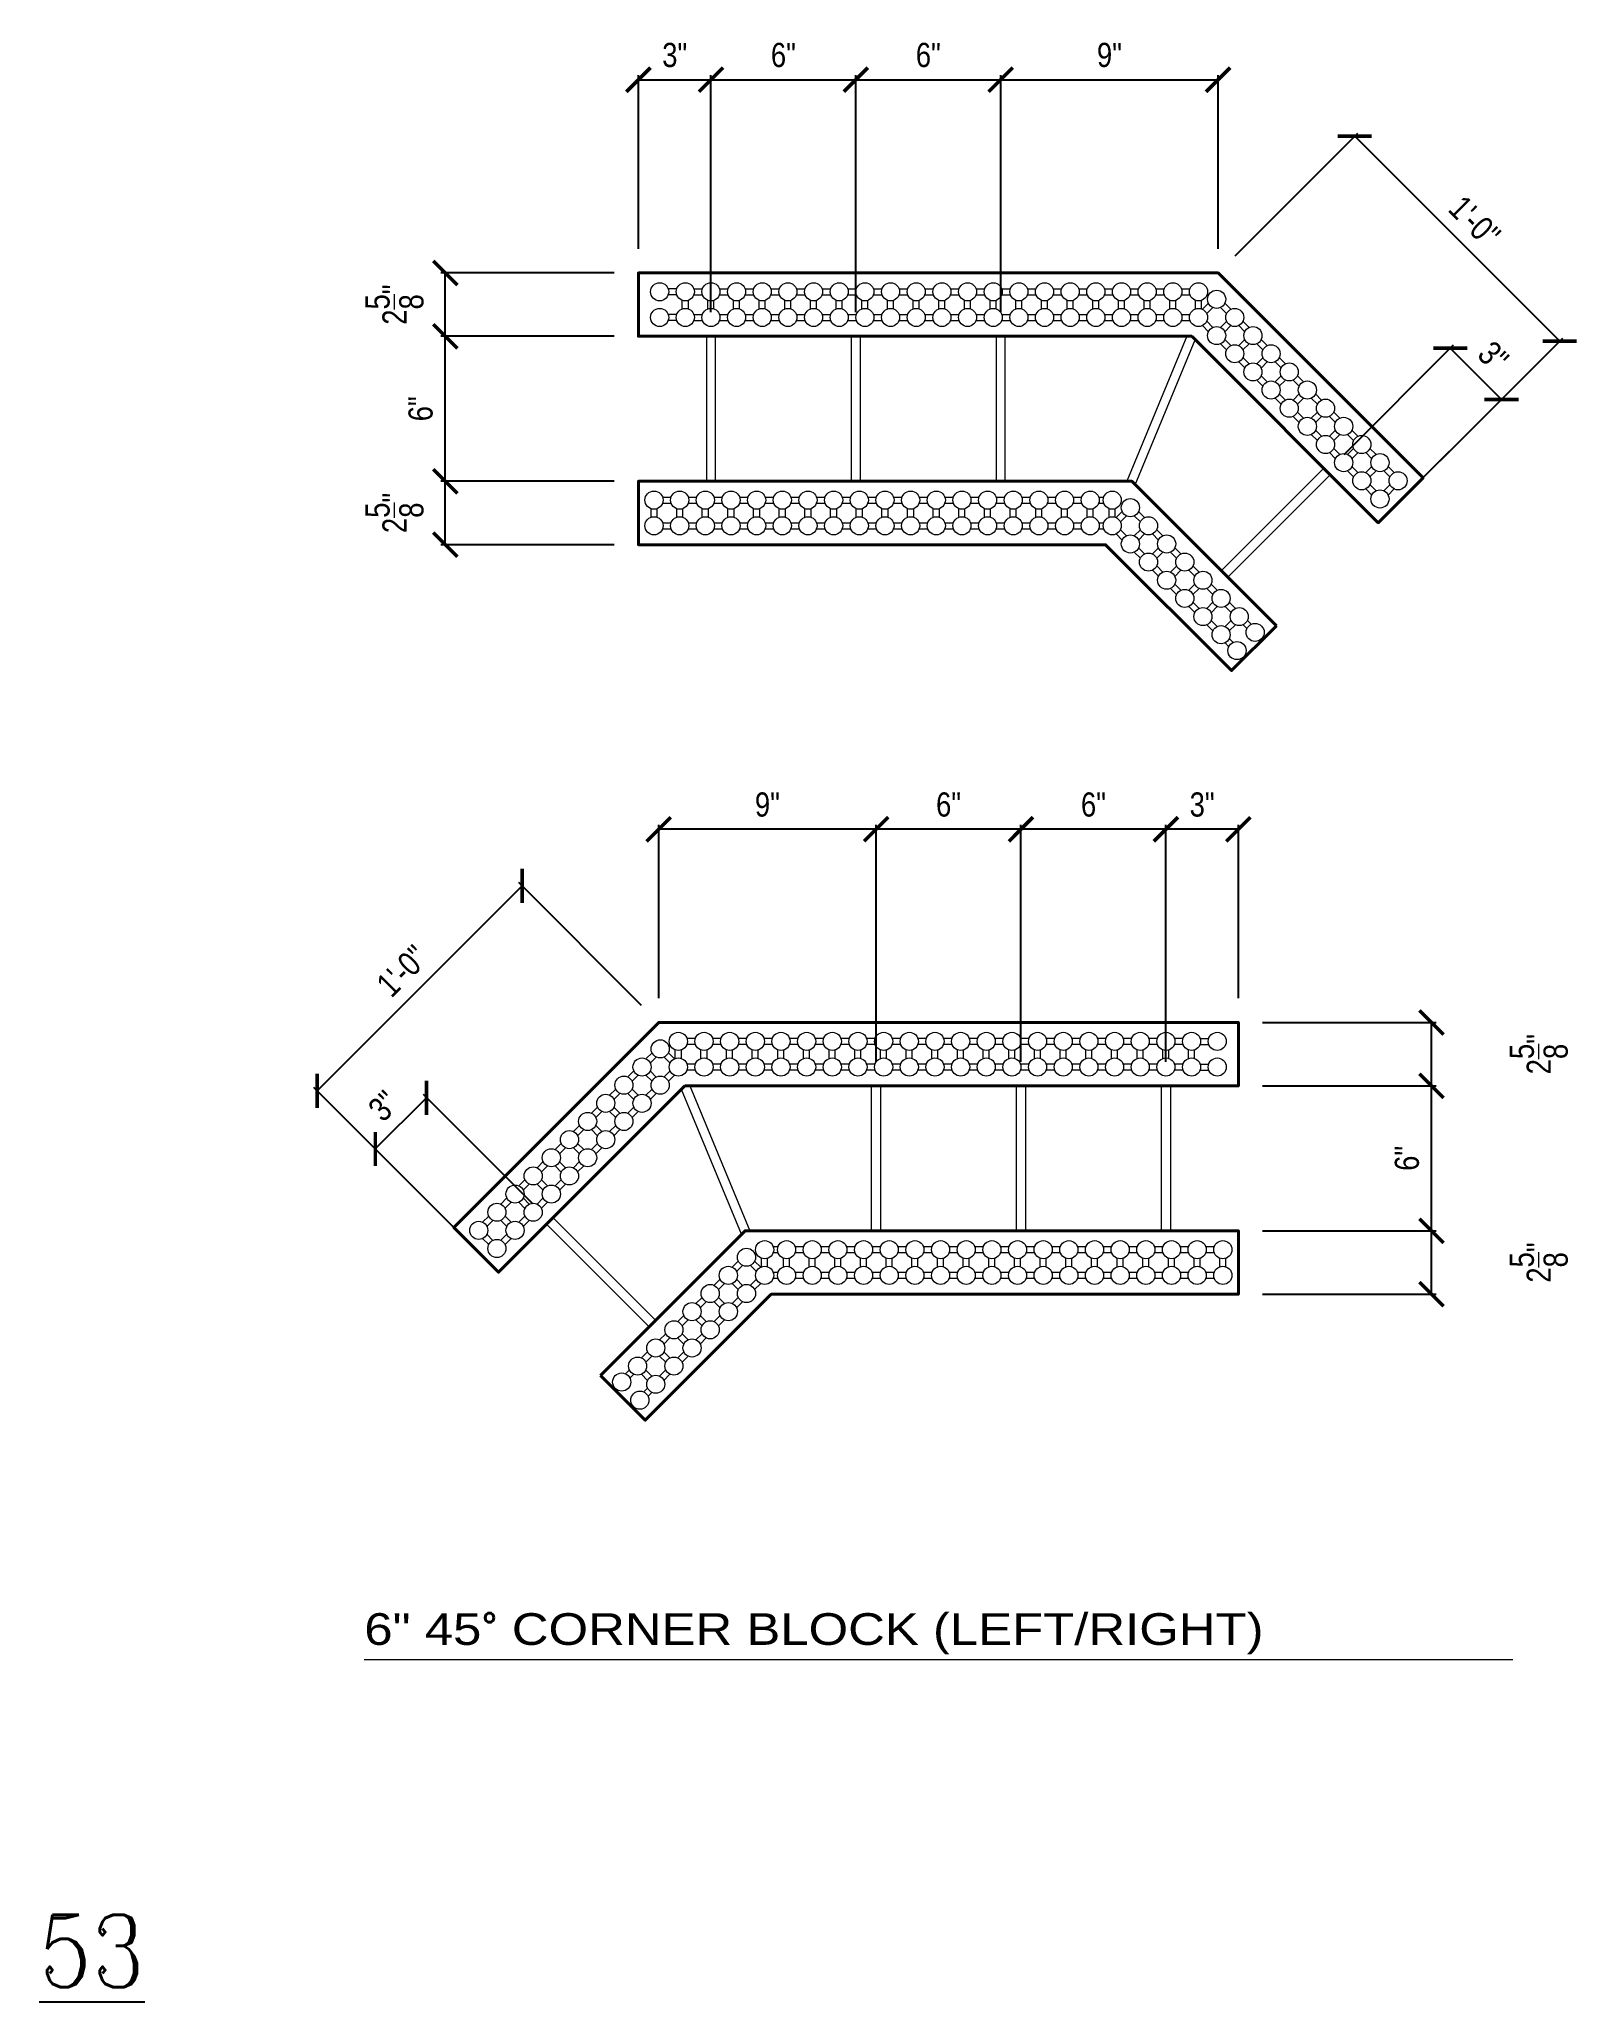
# Model space of a CAD drawing. Header units: inches. Extents: x -42.9 to 20.7, y -14 to 67.3.
import ezdxf

# ---------------------------------------------------------------- set-up
doc = ezdxf.new("R2010")
doc.units = ezdxf.units.IN
doc.header["$MEASUREMENT"] = 0
doc.layers.get('Defpoints').update_dxf_attribs({"color": 252})
for name, color, linetype, lineweight in [('1GB fine', 251, 'Continuous', 9), ('2GB med', 7, 'Continuous', 20), ('3GB heavy', 1, 'Continuous', 40), ('DIM', 3, 'Continuous', 13), ('GB Dim', 3, 'Continuous', 13)]:
    doc.layers.add(name, color=color, linetype=linetype, lineweight=lineweight)
doc.styles.add('ARCHTITLE', font='archtitl.shx', dxfattribs={"width": 1.2})
doc.styles.add('ARCTEXT', font='arctext.shx', dxfattribs={"width": 0.85})
doc.styles.add('RomanC', font='romanc.shx', dxfattribs={"width": 0.85, "height": 5})
doc.dimstyles.new('ARCTEXT 1-1', dxfattribs={"dimscale": 0, "dimtxt": 1, "dimasz": 1, "dimexe": 0.1875, "dimexo": 1, "dimgap": 0.5, "dimtad": 1, "dimdec": 4, "dimzin": 3, "dimdsep": 46, "dimlunit": 4, "dimtxsty": 'ARCTEXT', "dimblk": 'ARCHTICK', "dimcen": 1, "dimclrd": 256, "dimclre": 256, "dimclrt": 256, "dimadec": 0, "dimazin": 0, "dimtfac": 1, "dimtdec": 4, "dimtofl": 0, "dimtmove": 2, "dimatfit": 3, "dimldrblk": 'arrow', "dimfxl": 1, "dimtolj": 1, "dimtzin": 0, "dimarcsym": 0})

msp = doc.modelspace()

# ---------------------------------------------------------------- texts
at = {"layer": 'Defpoints', "insert": (-40.75675, -10.3763), "char_height": 3, "width": 90.08, "attachment_point": 2, "style": 'RomanC'}
msp.add_mtext('{\\L53\\P}\\P            ', dxfattribs=at)
at = {"layer": 'GB Dim', "color": 3, "insert": (-29.48334, 2.10872), "char_height": 1.3125, "width": 85.6421366, "attachment_point": 1, "style": 'ARCHTITLE'}
msp.add_mtext('6" 45{\\Fromanc.shx|c0;°} CORNER BLOCK (LEFT/RIGHT)', dxfattribs=at)

# ---------------------------------------------------------------- blocks, each defined once
blk = doc.blocks.new('_ArchTick')
at = {"color": 0, "linetype": 'ByBlock', "const_width": 0.15}
blk.add_lwpolyline([(-0.5, -0.5), (0.5, 0.5)], dxfattribs=at)
blk = doc.blocks.new('*D79')
at = {"layer": 'Defpoints', "color": 0}
for p in [(3.707, 34.563), (6.707, 26.563), (3.707, 23.938)]:
    blk.add_point(p, dxfattribs=at)
at = {"layer": 'GB Dim', "lineweight": -2}
for p, q in [((3.707, 24.938), (3.707, 34.75)), ((6.707, 34.563), (3.707, 34.563)), ((6.707, 27.563), (6.707, 34.75))]:
    blk.add_line(p, q, dxfattribs=at)
at = {"layer": 'GB Dim', "lineweight": -2, "rotation": 180}
blk.add_blockref('_ArchTick', (3.707, 34.563), dxfattribs=at)
at = {"layer": 'GB Dim', "lineweight": -2}
blk.add_blockref('_ArchTick', (6.707, 34.563), dxfattribs=at)
at = {"layer": 'GB Dim', "insert": (5.207, 35.58), "char_height": 1, "attachment_point": 5, "style": 'ARCTEXT'}
blk.add_mtext('\\A1;3"', dxfattribs=at)
blk = doc.blocks.new('arrow')
at = {"layer": 'DIM'}
blk.add_hatch(color=253, dxfattribs=at).paths.add_polyline_path([(-2, 0.5), (-2, -0.5), (0, 0)])
at = {"layer": 'DIM', "lineweight": 9}
for points in [[(-2, 0.983), (-2, 0.5), (-2.469, 0.617)], [(0.374, 0.094), (0, 0)], [(0.374, -0.094), (0, 0)], [(-2, -0.983), (-2, -0.5), (-2.469, -0.617)]]:
    blk.add_lwpolyline(points, dxfattribs=at)
at = {"layer": 'DIM', "lineweight": 15}
blk.add_lwpolyline([(0, 0), (-2, -0.5), (-2, 0.5), (0, 0)], dxfattribs=at)
blk = doc.blocks.new('*D80')
at = {"layer": 'Defpoints', "color": 0}
for p in [(-2.293, 34.563), (-2.293, 23.938), (3.707, 23.938)]:
    blk.add_point(p, dxfattribs=at)
at = {"layer": 'GB Dim', "lineweight": -2}
for p, q in [((-2.293, 24.938), (-2.293, 34.75)), ((3.707, 34.563), (-2.293, 34.563)), ((3.707, 24.938), (3.707, 34.75))]:
    blk.add_line(p, q, dxfattribs=at)
at = {"layer": 'GB Dim', "lineweight": -2, "rotation": 180}
blk.add_blockref('_ArchTick', (-2.293, 34.563), dxfattribs=at)
at = {"layer": 'GB Dim', "lineweight": -2}
blk.add_blockref('_ArchTick', (3.707, 34.563), dxfattribs=at)
at = {"layer": 'GB Dim', "insert": (0.707, 35.58), "char_height": 1, "attachment_point": 5, "style": 'ARCTEXT'}
blk.add_mtext('\\A1;6"', dxfattribs=at)
blk = doc.blocks.new('*D81')
at = {"layer": 'Defpoints', "color": 0}
for p in [(-8.293, 34.563), (-8.293, 23.938), (-2.293, 23.938)]:
    blk.add_point(p, dxfattribs=at)
at = {"layer": 'GB Dim', "lineweight": -2}
for p, q in [((-8.293, 24.938), (-8.293, 34.75)), ((-2.293, 34.563), (-8.293, 34.563)), ((-2.293, 24.938), (-2.293, 34.75))]:
    blk.add_line(p, q, dxfattribs=at)
at = {"layer": 'GB Dim', "lineweight": -2, "rotation": 180}
blk.add_blockref('_ArchTick', (-8.293, 34.563), dxfattribs=at)
at = {"layer": 'GB Dim', "lineweight": -2}
blk.add_blockref('_ArchTick', (-2.293, 34.563), dxfattribs=at)
at = {"layer": 'GB Dim', "insert": (-5.293, 35.58), "char_height": 1, "attachment_point": 5, "style": 'ARCTEXT'}
blk.add_mtext('\\A1;6"', dxfattribs=at)
blk = doc.blocks.new('*D82')
at = {"layer": 'Defpoints', "color": 0}
for p in [(-22.95, 32.22), (-17.293, 26.563), (-25.778, 18.078)]:
    blk.add_point(p, dxfattribs=at)
at = {"layer": 'GB Dim', "lineweight": -2}
for p, q in [((-31.435, 23.734), (-22.95, 32.22)), ((-18, 27.27), (-23.082, 32.352)), ((-26.485, 18.785), (-31.568, 23.867))]:
    blk.add_line(p, q, dxfattribs=at)
for p, rotation in [((-22.95, 32.22), 45.00000000000152), ((-31.435, 23.734), 225.0000000000015)]:
    blk.add_blockref('_ArchTick', p, dxfattribs=dict(at, rotation=rotation))
at = {"layer": 'GB Dim', "insert": (-27.912, 28.696), "char_height": 1, "attachment_point": 5, "rotation": 45, "style": 'ARCTEXT'}
blk.add_mtext('\\A1;1\'-0"', dxfattribs=at)
blk = doc.blocks.new('*D88')
at = {"layer": 'Defpoints', "color": 0}
for p in [(-17.293, 34.563), (-17.293, 26.563), (-8.293, 23.938)]:
    blk.add_point(p, dxfattribs=at)
at = {"layer": 'GB Dim', "lineweight": -2}
for p, q in [((-17.293, 27.563), (-17.293, 34.75)), ((-8.293, 34.563), (-17.293, 34.563)), ((-8.293, 24.938), (-8.293, 34.75))]:
    blk.add_line(p, q, dxfattribs=at)
at = {"layer": 'GB Dim', "lineweight": -2, "rotation": 180}
blk.add_blockref('_ArchTick', (-17.293, 34.563), dxfattribs=at)
at = {"layer": 'GB Dim', "lineweight": -2}
blk.add_blockref('_ArchTick', (-8.293, 34.563), dxfattribs=at)
at = {"layer": 'GB Dim', "insert": (-12.793, 35.58), "char_height": 1, "attachment_point": 5, "style": 'ARCTEXT'}
blk.add_mtext('\\A1;9"', dxfattribs=at)
blk = doc.blocks.new('*D89')
at = {"layer": 'Defpoints', "color": 0}
for p in [(6.707, 17.938), (14.707, 17.938), (6.707, 15.313)]:
    blk.add_point(p, dxfattribs=at)
at = {"layer": 'GB Dim', "lineweight": -2}
for p, q in [((7.707, 17.938), (14.894, 17.938)), ((14.707, 15.313), (14.707, 17.938)), ((7.707, 15.313), (14.894, 15.313))]:
    blk.add_line(p, q, dxfattribs=at)
for p, rotation in [((14.707, 17.938), 90), ((14.707, 15.313), 270)]:
    blk.add_blockref('_ArchTick', p, dxfattribs=dict(at, rotation=rotation))
at = {"layer": 'GB Dim', "insert": (19.144, 16.625), "char_height": 1, "attachment_point": 5, "rotation": 90, "style": 'ARCTEXT'}
blk.add_mtext('\\A1;2{\\H1.000000x;\\S5/8;}"', dxfattribs=at)
blk = doc.blocks.new('*D90')
at = {"layer": 'Defpoints', "color": 0}
for p in [(6.707, 23.938), (14.707, 23.938), (6.707, 17.938)]:
    blk.add_point(p, dxfattribs=at)
at = {"layer": 'GB Dim', "lineweight": -2}
for p, q in [((7.707, 23.938), (14.894, 23.938)), ((14.707, 17.938), (14.707, 23.938)), ((7.707, 17.938), (14.894, 17.938))]:
    blk.add_line(p, q, dxfattribs=at)
for p, rotation in [((14.707, 23.938), 90), ((14.707, 17.938), 270)]:
    blk.add_blockref('_ArchTick', p, dxfattribs=dict(at, rotation=rotation))
at = {"layer": 'GB Dim', "insert": (13.69, 20.938), "char_height": 1, "attachment_point": 5, "rotation": 90, "style": 'ARCTEXT'}
blk.add_mtext('\\A1;6"', dxfattribs=at)
blk = doc.blocks.new('*D91')
at = {"layer": 'Defpoints', "color": 0}
for p in [(6.707, 26.563), (14.707, 26.563), (6.707, 23.938)]:
    blk.add_point(p, dxfattribs=at)
at = {"layer": 'GB Dim', "lineweight": -2}
for p, q in [((7.707, 26.563), (14.894, 26.563)), ((14.707, 23.938), (14.707, 26.563)), ((7.707, 23.938), (14.894, 23.938))]:
    blk.add_line(p, q, dxfattribs=at)
for p, rotation in [((14.707, 26.563), 90), ((14.707, 23.938), 270)]:
    blk.add_blockref('_ArchTick', p, dxfattribs=dict(at, rotation=rotation))
at = {"layer": 'GB Dim', "insert": (19.144, 25.25), "char_height": 1, "attachment_point": 5, "rotation": 90, "style": 'ARCTEXT'}
blk.add_mtext('\\A1;2{\\H1.000000x;\\S5/8;}"', dxfattribs=at)
blk = doc.blocks.new('*D92')
at = {"layer": 'Defpoints', "color": 0}
for p in [(-26.905, 23.447), (-21.801, 18.343), (-23.922, 16.221)]:
    blk.add_point(p, dxfattribs=at)
at = {"layer": 'GB Dim', "lineweight": -2}
for p, q in [((-22.508, 19.05), (-27.038, 23.58)), ((-29.027, 21.326), (-26.905, 23.447)), ((-24.629, 16.929), (-29.159, 21.458))]:
    blk.add_line(p, q, dxfattribs=at)
for p, rotation in [((-26.905, 23.447), 44.99999999998771), ((-29.027, 21.326), 224.9999999999877)]:
    blk.add_blockref('_ArchTick', p, dxfattribs=dict(at, rotation=rotation))
at = {"layer": 'GB Dim', "insert": (-28.685, 23.106), "char_height": 1, "attachment_point": 5, "rotation": 45, "style": 'ARCTEXT'}
blk.add_mtext('\\A1;3"', dxfattribs=at)
blk = doc.blocks.new('*D93')
at = {"layer": 'Defpoints', "color": 0}
for p in [(-15.131, 65.593), (-18.131, 57.593), (-15.131, 54.968)]:
    blk.add_point(p, dxfattribs=at)
at = {"layer": 'GB Dim', "lineweight": -2}
for p, q in [((-18.131, 58.593), (-18.131, 65.781)), ((-18.131, 65.593), (-15.131, 65.593)), ((-15.131, 55.968), (-15.131, 65.781))]:
    blk.add_line(p, q, dxfattribs=at)
at = {"layer": 'GB Dim', "lineweight": -2, "rotation": 180}
blk.add_blockref('_ArchTick', (-18.131, 65.593), dxfattribs=at)
at = {"layer": 'GB Dim', "lineweight": -2}
blk.add_blockref('_ArchTick', (-15.131, 65.593), dxfattribs=at)
at = {"layer": 'GB Dim', "insert": (-16.631, 66.61), "char_height": 1, "attachment_point": 5, "style": 'ARCTEXT'}
blk.add_mtext('\\A1;3"', dxfattribs=at)
blk = doc.blocks.new('*D94')
at = {"layer": 'Defpoints', "color": 0}
for p in [(-9.131, 65.593), (-15.131, 54.968), (-9.131, 54.968)]:
    blk.add_point(p, dxfattribs=at)
at = {"layer": 'GB Dim', "lineweight": -2}
for p, q in [((-15.131, 55.968), (-15.131, 65.781)), ((-15.131, 65.593), (-9.131, 65.593)), ((-9.131, 55.968), (-9.131, 65.781))]:
    blk.add_line(p, q, dxfattribs=at)
at = {"layer": 'GB Dim', "lineweight": -2, "rotation": 180}
blk.add_blockref('_ArchTick', (-15.131, 65.593), dxfattribs=at)
at = {"layer": 'GB Dim', "lineweight": -2}
blk.add_blockref('_ArchTick', (-9.131, 65.593), dxfattribs=at)
at = {"layer": 'GB Dim', "insert": (-12.131, 66.61), "char_height": 1, "attachment_point": 5, "style": 'ARCTEXT'}
blk.add_mtext('\\A1;6"', dxfattribs=at)
blk = doc.blocks.new('*D95')
at = {"layer": 'Defpoints', "color": 0}
for p in [(-3.131, 65.593), (-9.131, 54.968), (-3.131, 54.968)]:
    blk.add_point(p, dxfattribs=at)
at = {"layer": 'GB Dim', "lineweight": -2}
for p, q in [((-9.131, 55.968), (-9.131, 65.781)), ((-9.131, 65.593), (-3.131, 65.593)), ((-3.131, 55.968), (-3.131, 65.781))]:
    blk.add_line(p, q, dxfattribs=at)
at = {"layer": 'GB Dim', "lineweight": -2, "rotation": 180}
blk.add_blockref('_ArchTick', (-9.131, 65.593), dxfattribs=at)
at = {"layer": 'GB Dim', "lineweight": -2}
blk.add_blockref('_ArchTick', (-3.131, 65.593), dxfattribs=at)
at = {"layer": 'GB Dim', "insert": (-6.131, 66.61), "char_height": 1, "attachment_point": 5, "style": 'ARCTEXT'}
blk.add_mtext('\\A1;6"', dxfattribs=at)
blk = doc.blocks.new('*D96')
at = {"layer": 'Defpoints', "color": 0}
for p in [(11.526, 63.25), (5.869, 57.593), (14.355, 49.108)]:
    blk.add_point(p, dxfattribs=at)
at = {"layer": 'GB Dim', "lineweight": -2}
for p, q in [((6.576, 58.3), (11.659, 63.382)), ((20.011, 54.765), (11.526, 63.25)), ((15.062, 49.815), (20.144, 54.897))]:
    blk.add_line(p, q, dxfattribs=at)
for p, rotation in [((11.526, 63.25), 134.9999999999984), ((20.011, 54.765), 314.9999999999985)]:
    blk.add_blockref('_ArchTick', p, dxfattribs=dict(at, rotation=rotation))
at = {"layer": 'GB Dim', "insert": (16.488, 59.727), "char_height": 1, "attachment_point": 5, "rotation": 315, "style": 'ARCTEXT'}
blk.add_mtext('\\A1;1\'-0"', dxfattribs=at)
blk = doc.blocks.new('*D83')
at = {"layer": 'Defpoints', "color": 0}
for p in [(5.869, 65.593), (5.869, 57.593), (-3.131, 54.968)]:
    blk.add_point(p, dxfattribs=at)
at = {"layer": 'GB Dim', "lineweight": -2}
for p, q in [((-3.131, 55.968), (-3.131, 65.781)), ((-3.131, 65.593), (5.869, 65.593)), ((5.869, 58.593), (5.869, 65.781))]:
    blk.add_line(p, q, dxfattribs=at)
at = {"layer": 'GB Dim', "lineweight": -2, "rotation": 180}
blk.add_blockref('_ArchTick', (-3.131, 65.593), dxfattribs=at)
at = {"layer": 'GB Dim', "lineweight": -2}
blk.add_blockref('_ArchTick', (5.869, 65.593), dxfattribs=at)
at = {"layer": 'GB Dim', "insert": (1.369, 66.61), "char_height": 1, "attachment_point": 5, "style": 'ARCTEXT'}
blk.add_mtext('\\A1;9"', dxfattribs=at)
blk = doc.blocks.new('*D84')
at = {"layer": 'Defpoints', "color": 0}
for p in [(-26.131, 48.968), (-18.131, 48.968), (-18.131, 46.343)]:
    blk.add_point(p, dxfattribs=at)
at = {"layer": 'GB Dim', "lineweight": -2}
for p, q in [((-19.131, 48.968), (-26.318, 48.968)), ((-26.131, 46.343), (-26.131, 48.968)), ((-19.131, 46.343), (-26.318, 46.343))]:
    blk.add_line(p, q, dxfattribs=at)
for p, rotation in [((-26.131, 48.968), 90), ((-26.131, 46.343), 270)]:
    blk.add_blockref('_ArchTick', p, dxfattribs=dict(at, rotation=rotation))
at = {"layer": 'GB Dim', "insert": (-28.235, 47.656), "char_height": 1, "attachment_point": 5, "rotation": 90, "style": 'ARCTEXT'}
blk.add_mtext('\\A1;2{\\H1.000000x;\\S5/8;}"', dxfattribs=at)
blk = doc.blocks.new('*D85')
at = {"layer": 'Defpoints', "color": 0}
for p in [(-26.131, 54.968), (-18.131, 54.968), (-18.131, 48.968)]:
    blk.add_point(p, dxfattribs=at)
at = {"layer": 'GB Dim', "lineweight": -2}
for p, q in [((-19.131, 54.968), (-26.318, 54.968)), ((-26.131, 48.968), (-26.131, 54.968)), ((-19.131, 48.968), (-26.318, 48.968))]:
    blk.add_line(p, q, dxfattribs=at)
for p, rotation in [((-26.131, 54.968), 90), ((-26.131, 48.968), 270)]:
    blk.add_blockref('_ArchTick', p, dxfattribs=dict(at, rotation=rotation))
at = {"layer": 'GB Dim', "insert": (-27.148, 51.968), "char_height": 1, "attachment_point": 5, "rotation": 90, "style": 'ARCTEXT'}
blk.add_mtext('\\A1;6"', dxfattribs=at)
blk = doc.blocks.new('*D86')
at = {"layer": 'Defpoints', "color": 0}
for p in [(-26.131, 57.593), (-18.131, 57.593), (-18.131, 54.968)]:
    blk.add_point(p, dxfattribs=at)
at = {"layer": 'GB Dim', "lineweight": -2}
for p, q in [((-19.131, 57.593), (-26.318, 57.593)), ((-26.131, 54.968), (-26.131, 57.593)), ((-19.131, 54.968), (-26.318, 54.968))]:
    blk.add_line(p, q, dxfattribs=at)
for p, rotation in [((-26.131, 57.593), 90), ((-26.131, 54.968), 270)]:
    blk.add_blockref('_ArchTick', p, dxfattribs=dict(at, rotation=rotation))
at = {"layer": 'GB Dim', "insert": (-28.235, 56.281), "char_height": 1, "attachment_point": 5, "rotation": 90, "style": 'ARCTEXT'}
blk.add_mtext('\\A1;2{\\H1.000000x;\\S5/8;}"', dxfattribs=at)
blk = doc.blocks.new('*D87')
at = {"layer": 'Defpoints', "color": 0}
for p in [(15.482, 54.477), (10.377, 49.373), (12.498, 47.252)]:
    blk.add_point(p, dxfattribs=at)
at = {"layer": 'GB Dim', "lineweight": -2}
for p, q in [((11.084, 50.08), (15.614, 54.61)), ((17.603, 52.356), (15.482, 54.477)), ((13.206, 47.959), (17.735, 52.489))]:
    blk.add_line(p, q, dxfattribs=at)
for p, rotation in [((15.482, 54.477), 135.0000000000122), ((17.603, 52.356), 315.0000000000123)]:
    blk.add_blockref('_ArchTick', p, dxfattribs=dict(at, rotation=rotation))
at = {"layer": 'GB Dim', "insert": (17.261, 54.136), "char_height": 1, "attachment_point": 5, "rotation": 315, "style": 'ARCTEXT'}
blk.add_mtext('\\A1;3"', dxfattribs=at)

# ---------------------------------------------------------------- dimensions: what is measured, and where the dimension line sits
at = {"layer": 'GB Dim'}
for base, p1, p2, picture, middle in [((-15.13072, 65.59304), (-18.13072, 57.59304), (-15.13072, 54.96804), '*D93', (-16.63072, 66.61028)), ((-9.13072, 65.59304), (-15.13072, 54.96804), (-9.13072, 54.96804), '*D94', (-12.13072, 66.61028)), ((-3.13072, 65.59304), (-9.13072, 54.96804), (-3.13072, 54.96804), '*D95', (-6.13072, 66.61028)), ((5.86928, 65.59304), (-3.13072, 54.96804), (5.86928, 57.59304), '*D83', (1.36928, 66.61028))]:
    dim = msp.add_linear_dim(base=base, p1=p1, p2=p2, dimstyle='ARCTEXT 1-1', override={"dimscale": 1}, dxfattribs=at)
    dim.commit()
    dim.dimension.update_dxf_attribs({"geometry": picture, "text_midpoint": middle})
for p1, p2, distance, picture, middle in [((14.35456, 49.10776), (5.86928, 57.59304), -8, '*D96', (16.48808, 59.72655)), ((12.49841, 47.2516), (10.37709, 49.37292), -7.21875, '*D87', (17.26147, 54.13599)), ((-25.77832, 18.07764), (-17.29304, 26.56292), 8, '*D82', (-27.91183, 28.69643)), ((-23.92217, 16.22149), (-21.80085, 18.34281), 7.21875, '*D92', (-28.68523, 23.10587))]:
    dim = msp.add_aligned_dim(p1=p1, p2=p2, distance=distance, dimstyle='ARCTEXT 1-1', override={"dimscale": 1}, dxfattribs=at)
    dim.commit()
    dim.dimension.update_dxf_attribs({"geometry": picture, "text_midpoint": middle})
for base, p1, p2, angle, picture, middle in [((-26.13072, 57.59304), (-18.13072, 54.96804), (-18.13072, 57.59304), 270, '*D86', (-28.23488, 56.28054)), ((-26.13072, 54.96804), (-18.13072, 48.96804), (-18.13072, 54.96804), 270, '*D85', (-27.14796, 51.96804)), ((-26.13072, 48.96804), (-18.13072, 46.34304), (-18.13072, 48.96804), 270, '*D84', (-28.23488, 47.65554)), ((-17.29304, 34.56292), (-8.29304, 23.93792), (-17.29304, 26.56292), 180, '*D88', (-12.79304, 35.58016)), ((-8.29304, 34.56292), (-2.29304, 23.93792), (-8.29304, 23.93792), 180, '*D81', (-5.29304, 35.58016)), ((-2.29304, 34.56292), (3.70696, 23.93792), (-2.29304, 23.93792), 180, '*D80', (0.70696, 35.58016)), ((3.70696, 34.56292), (6.70696, 26.56292), (3.70696, 23.93792), 180, '*D79', (5.20696, 35.58016)), ((14.70696, 26.56292), (6.70696, 23.93792), (6.70696, 26.56292), 270, '*D91', (19.14446, 25.25042)), ((14.70696, 23.93792), (6.70696, 17.93792), (6.70696, 23.93792), 270, '*D90', (13.68972, 20.93792)), ((14.70696, 17.93792), (6.70696, 15.31292), (6.70696, 17.93792), 270, '*D89', (19.14446, 16.62542))]:
    dim = msp.add_linear_dim(base=base, p1=p1, p2=p2, angle=angle, dimstyle='ARCTEXT 1-1', override={"dimscale": 1}, dxfattribs=at)
    dim.commit()
    dim.dimension.update_dxf_attribs({"geometry": picture, "text_midpoint": middle})

# ---------------------------------------------------------------- linework, layer by layer
at = {"layer": '1GB fine'}
for p, q in [((-16.54703, 56.93606), (-16.90191, 56.93606)), ((-15.83941, 56.93606), (-15.48453, 56.93606)), ((-14.77691, 56.93606), (-14.42203, 56.93606)), ((-13.71441, 56.93606), (-13.35953, 56.93606)), ((-12.65191, 56.93606), (-12.29703, 56.93606)), ((-11.58941, 56.93606), (-11.23453, 56.93606)), ((-10.52691, 56.93606), (-10.17203, 56.93606)), ((-9.46441, 56.93606), (-9.10953, 56.93606)), ((-8.40191, 56.93606), (-8.04703, 56.93606)), ((-7.33941, 56.93606), (-6.98453, 56.93606)), ((-6.27691, 56.93606), (-5.92203, 56.93606)), ((-5.21441, 56.93606), (-4.85953, 56.93606)), ((-4.15191, 56.93606), (-3.79703, 56.93606)), ((-3.08941, 56.93606), (-2.73453, 56.93606)), ((-2.02691, 56.93606), (-1.67203, 56.93606)), ((-0.96441, 56.93606), (-0.60953, 56.93606)), ((0.09809, 56.93606), (0.45297, 56.93606)), ((1.16059, 56.93606), (1.51547, 56.93606)), ((2.22309, 56.93606), (2.57797, 56.93606)), ((3.28559, 56.93606), (3.64047, 56.93606)), ((4.34809, 56.93606), (4.70297, 56.93606)), ((-16.54625, 56.68533), (-16.90268, 56.68533)), ((-16.31749, 56.1031), (-16.31749, 56.45798)), ((-16.06676, 56.10232), (-16.06676, 56.45876)), ((-15.84018, 56.68533), (-15.48375, 56.68533)), ((-15.25499, 56.1031), (-15.25499, 56.45798)), ((-15.00426, 56.10232), (-15.00426, 56.45876)), ((-14.77768, 56.68533), (-14.42125, 56.68533)), ((-14.19249, 56.1031), (-14.19249, 56.45798)), ((-13.94176, 56.10232), (-13.94176, 56.45876)), ((-13.71518, 56.68533), (-13.35875, 56.68533)), ((-13.12999, 56.1031), (-13.12999, 56.45798)), ((-12.87926, 56.10232), (-12.87926, 56.45876)), ((-12.65268, 56.68533), (-12.29625, 56.68533)), ((-12.06749, 56.1031), (-12.06749, 56.45798)), ((-11.81676, 56.10232), (-11.81676, 56.45876)), ((-11.59018, 56.68533), (-11.23375, 56.68533)), ((-11.00499, 56.1031), (-11.00499, 56.45798)), ((-10.75426, 56.10232), (-10.75426, 56.45876)), ((-10.52768, 56.68533), (-10.17125, 56.68533)), ((-9.94249, 56.1031), (-9.94249, 56.45798)), ((-9.69176, 56.10232), (-9.69176, 56.45876)), ((-9.46518, 56.68533), (-9.10875, 56.68533)), ((-8.87999, 56.1031), (-8.87999, 56.45798)), ((-8.62926, 56.10232), (-8.62926, 56.45876)), ((-8.40268, 56.68533), (-8.04625, 56.68533)), ((-7.81749, 56.1031), (-7.81749, 56.45798)), ((-7.56676, 56.10232), (-7.56676, 56.45876)), ((-7.34018, 56.68533), (-6.98375, 56.68533)), ((-6.75499, 56.1031), (-6.75499, 56.45798)), ((-6.50426, 56.10232), (-6.50426, 56.45876)), ((-6.27768, 56.68533), (-5.92125, 56.68533)), ((-5.69249, 56.1031), (-5.69249, 56.45798)), ((-5.44176, 56.10232), (-5.44176, 56.45876)), ((-5.21518, 56.68533), (-4.85875, 56.68533)), ((-4.62999, 56.1031), (-4.62999, 56.45798)), ((-4.37926, 56.10232), (-4.37926, 56.45876)), ((-4.15268, 56.68533), (-3.79625, 56.68533)), ((-3.56749, 56.1031), (-3.56749, 56.45798)), ((-3.31676, 56.10232), (-3.31676, 56.45876)), ((-3.09018, 56.68533), (-2.73375, 56.68533)), ((-2.50499, 56.1031), (-2.50499, 56.45798)), ((-2.25426, 56.10232), (-2.25426, 56.45876)), ((-2.02768, 56.68533), (-1.67125, 56.68533)), ((-1.44249, 56.1031), (-1.44249, 56.45798)), ((-1.19176, 56.10232), (-1.19176, 56.45876)), ((-0.96518, 56.68533), (-0.60875, 56.68533)), ((-0.37999, 56.1031), (-0.37999, 56.45798)), ((-0.12926, 56.10232), (-0.12926, 56.45876)), ((0.09732, 56.68533), (0.45375, 56.68533)), ((0.68251, 56.1031), (0.68251, 56.45798)), ((0.93324, 56.10232), (0.93324, 56.45876)), ((1.15982, 56.68533), (1.51625, 56.68533)), ((1.74501, 56.1031), (1.74501, 56.45798)), ((1.99574, 56.10232), (1.99574, 56.45876)), ((2.22232, 56.68533), (2.57875, 56.68533)), ((2.80751, 56.1031), (2.80751, 56.45798)), ((3.05824, 56.10232), (3.05824, 56.45876)), ((3.28482, 56.68533), (3.64125, 56.68533)), ((3.87001, 56.1031), (3.87001, 56.45798)), ((4.12074, 56.10232), (4.12074, 56.45876)), ((4.34732, 56.68533), (4.70375, 56.68533)), ((4.93251, 56.1031), (4.93251, 56.45798)), ((5.18324, 56.10232), (5.18324, 56.45876)), ((5.21909, 56.08734), (5.47003, 56.33828)), ((5.39584, 55.9095), (5.64787, 56.16154)), ((6.22133, 55.9116), (5.97039, 56.16254)), ((6.39917, 56.08834), (6.14714, 56.34038)), ((-16.54625, 55.62283), (-16.90268, 55.62283)), ((-16.54703, 55.87356), (-16.90191, 55.87356)), ((-15.84018, 55.62283), (-15.48375, 55.62283)), ((-15.83941, 55.87356), (-15.48453, 55.87356)), ((-14.77768, 55.62283), (-14.42125, 55.62283)), ((-14.77691, 55.87356), (-14.42203, 55.87356)), ((-13.71518, 55.62283), (-13.35875, 55.62283)), ((-13.71441, 55.87356), (-13.35953, 55.87356)), ((-12.65268, 55.62283), (-12.29625, 55.62283)), ((-12.65191, 55.87356), (-12.29703, 55.87356)), ((-11.59018, 55.62283), (-11.23375, 55.62283)), ((-11.58941, 55.87356), (-11.23453, 55.87356)), ((-10.52768, 55.62283), (-10.17125, 55.62283)), ((-10.52691, 55.87356), (-10.17203, 55.87356)), ((-9.46518, 55.62283), (-9.10875, 55.62283)), ((-9.46441, 55.87356), (-9.10953, 55.87356)), ((-8.40268, 55.62283), (-8.04625, 55.62283)), ((-8.40191, 55.87356), (-8.04703, 55.87356)), ((-7.34018, 55.62283), (-6.98375, 55.62283)), ((-7.33941, 55.87356), (-6.98453, 55.87356)), ((-6.27768, 55.62283), (-5.92125, 55.62283)), ((-6.27691, 55.87356), (-5.92203, 55.87356)), ((-5.21518, 55.62283), (-4.85875, 55.62283)), ((-5.21441, 55.87356), (-4.85953, 55.87356)), ((-4.15268, 55.62283), (-3.79625, 55.62283)), ((-4.15191, 55.87356), (-3.79703, 55.87356)), ((-3.09018, 55.62283), (-2.73375, 55.62283)), ((-3.08941, 55.87356), (-2.73453, 55.87356)), ((-2.02768, 55.62283), (-1.67125, 55.62283)), ((-2.02691, 55.87356), (-1.67203, 55.87356)), ((-0.96518, 55.62283), (-0.60875, 55.62283)), ((-0.96441, 55.87356), (-0.60953, 55.87356)), ((0.09732, 55.62283), (0.45375, 55.62283)), ((0.09809, 55.87356), (0.45297, 55.87356)), ((1.15982, 55.62283), (1.51625, 55.62283)), ((1.16059, 55.87356), (1.51547, 55.87356)), ((2.22232, 55.62283), (2.57875, 55.62283)), ((2.22309, 55.87356), (2.57797, 55.87356)), ((3.28482, 55.62283), (3.64125, 55.62283)), ((3.28559, 55.87356), (3.64047, 55.87356)), ((4.34732, 55.62283), (4.70375, 55.62283)), ((4.34809, 55.87356), (4.70297, 55.87356)), ((5.47003, 55.1603), (5.21909, 55.41124)), ((5.64787, 55.33704), (5.39584, 55.58908)), ((5.97039, 55.33604), (6.22133, 55.58698)), ((6.14714, 55.1582), (6.39917, 55.41024)), ((6.97263, 55.1603), (6.72169, 55.41124)), ((7.15047, 55.33704), (6.89844, 55.58908)), ((6.22133, 54.409), (5.97039, 54.65994)), ((6.39917, 54.58574), (6.14714, 54.83778)), ((6.72169, 54.58474), (6.97263, 54.83568)), ((6.89844, 54.4069), (7.15047, 54.65894)), ((7.72393, 54.409), (7.47299, 54.65994)), ((7.90177, 54.58574), (7.64974, 54.83778)), ((6.97263, 53.6577), (6.72169, 53.90863)), ((7.15047, 53.83444), (6.89844, 54.08648)), ((7.473, 53.83344), (7.72393, 54.08438)), ((7.64974, 53.6556), (7.90177, 53.90764)), ((8.47523, 53.6577), (8.22429, 53.90863)), ((8.65307, 53.83444), (8.40104, 54.08648)), ((7.72393, 52.9064), (7.47299, 53.15733)), ((7.90177, 53.08314), (7.64974, 53.33517)), ((8.2243, 53.08214), (8.47523, 53.33308)), ((8.40104, 52.9043), (8.65308, 53.15633)), ((9.22653, 52.9064), (8.9756, 53.15733)), ((9.40438, 53.08314), (9.15234, 53.33517)), ((8.47523, 52.15509), (8.22429, 52.40603)), ((8.65307, 52.33184), (8.40104, 52.58387)), ((8.9756, 52.33084), (9.22653, 52.58178)), ((9.15234, 52.153), (9.40438, 52.40503)), ((9.97783, 52.15509), (9.7269, 52.40603)), ((10.15568, 52.33184), (9.90364, 52.58387)), ((9.22653, 51.40379), (8.9756, 51.65473)), ((9.40438, 51.58054), (9.15234, 51.83257)), ((9.7269, 51.57954), (9.97784, 51.83048)), ((9.90364, 51.4017), (10.15568, 51.65373)), ((10.72914, 51.40379), (10.4782, 51.65473)), ((10.90698, 51.58054), (10.65494, 51.83257)), ((9.97783, 50.65249), (9.7269, 50.90343)), ((10.15568, 50.82924), (9.90364, 51.08127)), ((10.4782, 50.82824), (10.72914, 51.07918)), ((10.65494, 50.6504), (10.90698, 50.90243)), ((11.48044, 50.65249), (11.2295, 50.90343)), ((11.65828, 50.82924), (11.40624, 51.08127)), ((10.72914, 49.90119), (10.4782, 50.15213)), ((10.90698, 50.07794), (10.65494, 50.32997)), ((11.2295, 50.07694), (11.48044, 50.32787)), ((11.40624, 49.89909), (11.65828, 50.15113)), ((11.65828, 49.32663), (11.40624, 49.57867)), ((12.23174, 49.90119), (11.9808, 50.15213)), ((11.9808, 49.32564), (12.23174, 49.57657)), ((12.40958, 50.07794), (12.15754, 50.32997)), ((13.16088, 49.32663), (12.90884, 49.57867)), ((11.48044, 49.14989), (11.2295, 49.40083)), ((12.15754, 49.14779), (12.40958, 49.39983)), ((12.40958, 48.57533), (12.15754, 48.82737)), ((12.98304, 49.14989), (12.7321, 49.40083)), ((12.7321, 48.57434), (12.98304, 48.82527)), ((-17.13494, 48.06033), (-16.77851, 48.06033)), ((-17.13416, 48.31106), (-16.77928, 48.31106)), ((-16.07244, 48.06033), (-15.71601, 48.06033)), ((-16.07166, 48.31106), (-15.71678, 48.31106)), ((-15.00994, 48.06033), (-14.65351, 48.06033)), ((-15.00916, 48.31106), (-14.65428, 48.31106)), ((-13.94744, 48.06033), (-13.59101, 48.06033)), ((-13.94666, 48.31106), (-13.59178, 48.31106)), ((-12.88494, 48.06033), (-12.52851, 48.06033)), ((-12.88416, 48.31106), (-12.52928, 48.31106)), ((-11.82244, 48.06033), (-11.46601, 48.06033)), ((-11.82166, 48.31106), (-11.46678, 48.31106)), ((-10.75994, 48.06033), (-10.40351, 48.06033)), ((-10.75916, 48.31106), (-10.40428, 48.31106)), ((-9.69744, 48.06033), (-9.34101, 48.06033)), ((-9.69666, 48.31106), (-9.34178, 48.31106)), ((-8.63494, 48.06033), (-8.27851, 48.06033)), ((-8.63416, 48.31106), (-8.27928, 48.31106)), ((-7.57244, 48.06033), (-7.21601, 48.06033)), ((-7.57166, 48.31106), (-7.21678, 48.31106)), ((-6.50994, 48.06033), (-6.15351, 48.06033)), ((-6.50916, 48.31106), (-6.15428, 48.31106)), ((-5.44744, 48.06033), (-5.09101, 48.06033)), ((-5.44666, 48.31106), (-5.09178, 48.31106)), ((-4.38494, 48.06033), (-4.02851, 48.06033)), ((-4.38416, 48.31106), (-4.02928, 48.31106)), ((-3.32244, 48.06033), (-2.96601, 48.06033)), ((-3.32166, 48.31106), (-2.96678, 48.31106)), ((-2.25994, 48.06033), (-1.90351, 48.06033)), ((-2.25916, 48.31106), (-1.90428, 48.31106)), ((-1.19744, 48.06033), (-0.84101, 48.06033)), ((-1.19666, 48.31106), (-0.84178, 48.31106)), ((-0.13494, 48.06033), (0.22149, 48.06033)), ((-0.13416, 48.31106), (0.22072, 48.31106)), ((0.92756, 48.06033), (1.13116, 48.06033)), ((0.92834, 48.31106), (1.13038, 48.31106)), ((12.23174, 48.39859), (11.9808, 48.64953)), ((12.90885, 48.39649), (13.16088, 48.64853)), ((-17.61224, 47.4781), (-17.61224, 47.83298)), ((-17.36151, 47.47732), (-17.36151, 47.83376)), ((-17.13416, 47.24856), (-16.77928, 47.24856)), ((-16.54974, 47.4781), (-16.54974, 47.83298)), ((-16.29901, 47.47732), (-16.29901, 47.83376)), ((-16.07166, 47.24856), (-15.71678, 47.24856)), ((-15.48724, 47.4781), (-15.48724, 47.83298)), ((-15.23651, 47.47732), (-15.23651, 47.83376)), ((-15.00916, 47.24856), (-14.65428, 47.24856)), ((-14.42474, 47.4781), (-14.42474, 47.83298)), ((-14.17401, 47.47732), (-14.17401, 47.83376)), ((-13.94666, 47.24856), (-13.59178, 47.24856)), ((-13.36224, 47.4781), (-13.36224, 47.83298)), ((-13.11151, 47.47732), (-13.11151, 47.83376)), ((-12.88416, 47.24856), (-12.52928, 47.24856)), ((-12.29974, 47.4781), (-12.29974, 47.83298)), ((-12.04901, 47.47732), (-12.04901, 47.83376)), ((-11.82166, 47.24856), (-11.46678, 47.24856)), ((-11.23724, 47.4781), (-11.23724, 47.83298)), ((-10.98651, 47.47732), (-10.98651, 47.83376)), ((-10.75916, 47.24856), (-10.40428, 47.24856)), ((-10.17474, 47.4781), (-10.17474, 47.83298)), ((-9.92401, 47.47732), (-9.92401, 47.83376)), ((-9.69666, 47.24856), (-9.34178, 47.24856)), ((-9.11224, 47.4781), (-9.11224, 47.83298)), ((-8.86151, 47.47732), (-8.86151, 47.83376)), ((-8.63416, 47.24856), (-8.27928, 47.24856)), ((-8.04974, 47.4781), (-8.04974, 47.83298)), ((-7.79901, 47.47732), (-7.79901, 47.83376)), ((-7.57166, 47.24856), (-7.21678, 47.24856)), ((-6.98724, 47.4781), (-6.98724, 47.83298)), ((-6.73651, 47.47732), (-6.73651, 47.83376)), ((-6.50916, 47.24856), (-6.15428, 47.24856)), ((-5.92474, 47.4781), (-5.92474, 47.83298)), ((-5.67401, 47.47732), (-5.67401, 47.83376)), ((-5.44666, 47.24856), (-5.09178, 47.24856)), ((-4.86224, 47.4781), (-4.86224, 47.83298)), ((-4.61151, 47.47732), (-4.61151, 47.83376)), ((-4.38416, 47.24856), (-4.02928, 47.24856)), ((-3.79974, 47.4781), (-3.79974, 47.83298)), ((-3.54901, 47.47732), (-3.54901, 47.83376)), ((-3.32166, 47.24856), (-2.96678, 47.24856)), ((-2.73724, 47.4781), (-2.73724, 47.83298)), ((-2.48651, 47.47732), (-2.48651, 47.83376)), ((-2.25916, 47.24856), (-1.90428, 47.24856)), ((-1.67474, 47.4781), (-1.67474, 47.83298)), ((-1.42401, 47.47732), (-1.42401, 47.83376)), ((-1.19666, 47.24856), (-0.84178, 47.24856)), ((-0.61224, 47.4781), (-0.61224, 47.83298)), ((-0.36151, 47.47732), (-0.36151, 47.83376)), ((-0.13416, 47.24856), (0.22072, 47.24856)), ((0.45026, 47.4781), (0.45026, 47.83298)), ((0.70099, 47.47732), (0.70099, 47.83376)), ((0.92834, 47.24856), (1.13038, 47.24856)), ((1.35992, 47.4781), (1.35992, 47.83298)), ((1.61065, 47.47732), (1.61065, 47.83376)), ((1.6465, 47.46234), (1.89744, 47.71328)), ((1.82324, 47.2845), (2.07528, 47.53654)), ((2.64874, 47.2866), (2.3978, 47.53754)), ((2.82658, 47.46334), (2.57454, 47.71538)), ((-17.13494, 46.99783), (-16.77851, 46.99783)), ((-16.07244, 46.99783), (-15.71601, 46.99783)), ((-15.00994, 46.99783), (-14.65351, 46.99783)), ((-13.94744, 46.99783), (-13.59101, 46.99783)), ((-12.88494, 46.99783), (-12.52851, 46.99783)), ((-11.82244, 46.99783), (-11.46601, 46.99783)), ((-10.75994, 46.99783), (-10.40351, 46.99783)), ((-9.69744, 46.99783), (-9.34101, 46.99783)), ((-8.63494, 46.99783), (-8.27851, 46.99783)), ((-7.57244, 46.99783), (-7.21601, 46.99783)), ((-6.50994, 46.99783), (-6.15351, 46.99783)), ((-5.44744, 46.99783), (-5.09101, 46.99783)), ((-4.38494, 46.99783), (-4.02851, 46.99783)), ((-3.32244, 46.99783), (-2.96601, 46.99783)), ((-2.25994, 46.99783), (-1.90351, 46.99783)), ((-1.19744, 46.99783), (-0.84101, 46.99783)), ((-0.13494, 46.99783), (0.22149, 46.99783)), ((0.92756, 46.99783), (1.13116, 46.99783)), ((1.89744, 46.5353), (1.6465, 46.78624)), ((2.07528, 46.71204), (1.82324, 46.96408)), ((2.3978, 46.71104), (2.64874, 46.96198)), ((2.57454, 46.5332), (2.82658, 46.78524)), ((3.40004, 46.5353), (3.1491, 46.78624)), ((3.57788, 46.71204), (3.32585, 46.96408)), ((2.64874, 45.784), (2.3978, 46.03494)), ((2.82658, 45.96074), (2.57454, 46.21278)), ((3.1491, 45.95974), (3.40004, 46.21068)), ((3.32585, 45.7819), (3.57788, 46.03394)), ((4.15134, 45.784), (3.9004, 46.03494)), ((4.32918, 45.96074), (4.07715, 46.21278)), ((3.40004, 45.0327), (3.1491, 45.28363)), ((3.57788, 45.20944), (3.32585, 45.46148)), ((3.9004, 45.20844), (4.15134, 45.45938)), ((4.07715, 45.0306), (4.32918, 45.28264)), ((4.32918, 44.45814), (4.07715, 44.71017)), ((4.90264, 45.0327), (4.6517, 45.28363)), ((4.6517, 44.45714), (4.90264, 44.70808)), ((5.08048, 45.20944), (4.82845, 45.46148)), ((5.83178, 44.45814), (5.57975, 44.71017)), ((4.15134, 44.2814), (3.9004, 44.53233)), ((4.82845, 44.2793), (5.08048, 44.53133)), ((5.08048, 43.70684), (4.82845, 43.95887)), ((5.65394, 44.2814), (5.403, 44.53233)), ((5.40301, 43.70584), (5.65394, 43.95678)), ((6.58308, 43.70684), (6.33105, 43.95887)), ((4.90264, 43.53009), (4.6517, 43.78103)), ((5.57975, 43.528), (5.83178, 43.78003)), ((5.83178, 42.95554), (5.57975, 43.20757)), ((6.40524, 43.53009), (6.1543, 43.78103)), ((6.15431, 42.95454), (6.40524, 43.20548)), ((7.24166, 43.04826), (7.08235, 43.20757)), ((5.65394, 42.77879), (5.403, 43.02973)), ((6.31252, 42.12022), (6.1543, 42.27843)), ((6.33105, 42.7767), (6.58309, 43.02873)), ((6.49036, 42.29696), (6.33105, 42.45627)), ((7.06382, 42.87152), (6.90561, 43.02973)), ((-17.82293, 25.05823), (-17.57089, 25.31026)), ((-16.64285, 25.05723), (-16.89379, 25.30816)), ((-16.607, 25.07221), (-16.607, 25.42864)), ((-16.35627, 25.07298), (-16.35627, 25.42786)), ((-15.77107, 25.65521), (-16.12751, 25.65521)), ((-15.77185, 25.90594), (-16.12673, 25.90594)), ((-15.5445, 25.07221), (-15.5445, 25.42864)), ((-15.29377, 25.07298), (-15.29377, 25.42786)), ((-14.70857, 25.65521), (-15.06501, 25.65521)), ((-14.70935, 25.90594), (-15.06423, 25.90594)), ((-14.482, 25.07221), (-14.482, 25.42864)), ((-14.23127, 25.07298), (-14.23127, 25.42786)), ((-13.64607, 25.65521), (-14.00251, 25.65521)), ((-13.64685, 25.90594), (-14.00173, 25.90594)), ((-13.4195, 25.07221), (-13.4195, 25.42864)), ((-13.16877, 25.07298), (-13.16877, 25.42786)), ((-12.58357, 25.65521), (-12.94001, 25.65521)), ((-12.58435, 25.90594), (-12.93923, 25.90594)), ((-12.357, 25.07221), (-12.357, 25.42864)), ((-12.10627, 25.07298), (-12.10627, 25.42786)), ((-11.52107, 25.65521), (-11.87751, 25.65521)), ((-11.52185, 25.90594), (-11.87673, 25.90594)), ((-11.2945, 25.07221), (-11.2945, 25.42864)), ((-11.04377, 25.07298), (-11.04377, 25.42786)), ((-10.45857, 25.65521), (-10.81501, 25.65521)), ((-10.45935, 25.90594), (-10.81423, 25.90594)), ((-10.232, 25.07221), (-10.232, 25.42864)), ((-9.98127, 25.07298), (-9.98127, 25.42786)), ((-9.39607, 25.65521), (-9.75251, 25.65521)), ((-9.39685, 25.90594), (-9.75173, 25.90594)), ((-9.1695, 25.07221), (-9.1695, 25.42864)), ((-8.91877, 25.07298), (-8.91877, 25.42786)), ((-8.33357, 25.65521), (-8.69001, 25.65521)), ((-8.33435, 25.90594), (-8.68923, 25.90594)), ((-8.107, 25.07221), (-8.107, 25.42864)), ((-7.85627, 25.07298), (-7.85627, 25.42786)), ((-7.27107, 25.65521), (-7.62751, 25.65521)), ((-7.27185, 25.90594), (-7.62673, 25.90594)), ((-7.0445, 25.07221), (-7.0445, 25.42864)), ((-6.79377, 25.07298), (-6.79377, 25.42786)), ((-6.20857, 25.65521), (-6.56501, 25.65521)), ((-6.20935, 25.90594), (-6.56423, 25.90594)), ((-5.982, 25.07221), (-5.982, 25.42864)), ((-5.73127, 25.07298), (-5.73127, 25.42786)), ((-5.14607, 25.65521), (-5.50251, 25.65521)), ((-5.14685, 25.90594), (-5.50173, 25.90594)), ((-4.9195, 25.07221), (-4.9195, 25.42864)), ((-4.66877, 25.07298), (-4.66877, 25.42786)), ((-4.08357, 25.65521), (-4.44001, 25.65521)), ((-4.08435, 25.90594), (-4.43923, 25.90594)), ((-3.857, 25.07221), (-3.857, 25.42864)), ((-3.60627, 25.07298), (-3.60627, 25.42786)), ((-3.02107, 25.65521), (-3.37751, 25.65521)), ((-3.02185, 25.90594), (-3.37673, 25.90594)), ((-2.7945, 25.07221), (-2.7945, 25.42864)), ((-2.54377, 25.07298), (-2.54377, 25.42786)), ((-1.95857, 25.65521), (-2.31501, 25.65521)), ((-1.95935, 25.90594), (-2.31423, 25.90594)), ((-1.732, 25.07221), (-1.732, 25.42864)), ((-1.48127, 25.07298), (-1.48127, 25.42786)), ((-0.89607, 25.65521), (-1.25251, 25.65521)), ((-0.89685, 25.90594), (-1.25173, 25.90594)), ((-0.6695, 25.07221), (-0.6695, 25.42864)), ((-0.41877, 25.07298), (-0.41877, 25.42786)), ((0.16643, 25.65521), (-0.19001, 25.65521)), ((0.16565, 25.90594), (-0.18923, 25.90594)), ((0.393, 25.07221), (0.393, 25.42864)), ((0.64373, 25.07298), (0.64373, 25.42786)), ((1.22893, 25.65521), (0.87249, 25.65521)), ((1.22815, 25.90594), (0.87327, 25.90594)), ((1.4555, 25.07221), (1.4555, 25.42864)), ((1.70623, 25.07298), (1.70623, 25.42786)), ((2.29143, 25.65521), (1.93499, 25.65521)), ((2.29065, 25.90594), (1.93577, 25.90594)), ((2.518, 25.07221), (2.518, 25.42864)), ((2.76873, 25.07298), (2.76873, 25.42786)), ((3.35393, 25.65521), (2.99749, 25.65521)), ((3.35315, 25.90594), (2.99827, 25.90594)), ((3.5805, 25.07221), (3.5805, 25.42864)), ((3.83123, 25.07298), (3.83123, 25.42786)), ((4.41643, 25.65521), (4.05999, 25.65521)), ((4.41565, 25.90594), (4.06077, 25.90594)), ((4.643, 25.07221), (4.643, 25.42864)), ((4.89373, 25.07298), (4.89373, 25.42786)), ((5.12249, 25.65521), (5.47893, 25.65521)), ((5.12327, 25.90594), (5.47815, 25.90594)), ((-18.57423, 24.30692), (-18.3222, 24.55896)), ((-18.39639, 24.13018), (-18.14545, 24.38112)), ((-17.5709, 24.12808), (-17.82293, 24.38012)), ((-17.64509, 24.88148), (-17.39415, 25.13242)), ((-17.39415, 24.30593), (-17.64509, 24.55686)), ((-16.81959, 24.87938), (-17.07163, 25.13142)), ((-17.07163, 24.30692), (-16.81959, 24.55896)), ((-16.89379, 24.13018), (-16.64285, 24.38112)), ((-15.77107, 24.59271), (-16.12751, 24.59271)), ((-15.77185, 24.84344), (-16.12673, 24.84344)), ((-14.70857, 24.59271), (-15.06501, 24.59271)), ((-14.70935, 24.84344), (-15.06423, 24.84344)), ((-13.64607, 24.59271), (-14.00251, 24.59271)), ((-13.64685, 24.84344), (-14.00173, 24.84344)), ((-12.58357, 24.59271), (-12.94001, 24.59271)), ((-12.58435, 24.84344), (-12.93923, 24.84344)), ((-11.52107, 24.59271), (-11.87751, 24.59271)), ((-11.52185, 24.84344), (-11.87673, 24.84344)), ((-10.45857, 24.59271), (-10.81501, 24.59271)), ((-10.45935, 24.84344), (-10.81423, 24.84344)), ((-9.39607, 24.59271), (-9.75251, 24.59271)), ((-9.39685, 24.84344), (-9.75173, 24.84344)), ((-8.33357, 24.59271), (-8.69001, 24.59271)), ((-8.33435, 24.84344), (-8.68923, 24.84344)), ((-7.27107, 24.59271), (-7.62751, 24.59271)), ((-7.27185, 24.84344), (-7.62673, 24.84344)), ((-6.20857, 24.59271), (-6.56501, 24.59271)), ((-6.20935, 24.84344), (-6.56423, 24.84344)), ((-5.14607, 24.59271), (-5.50251, 24.59271)), ((-5.14685, 24.84344), (-5.50173, 24.84344)), ((-4.08357, 24.59271), (-4.44001, 24.59271)), ((-4.08435, 24.84344), (-4.43923, 24.84344)), ((-3.02107, 24.59271), (-3.37751, 24.59271)), ((-3.02185, 24.84344), (-3.37673, 24.84344)), ((-1.95857, 24.59271), (-2.31501, 24.59271)), ((-1.95935, 24.84344), (-2.31423, 24.84344)), ((-0.89607, 24.59271), (-1.25251, 24.59271)), ((-0.89685, 24.84344), (-1.25173, 24.84344)), ((0.16643, 24.59271), (-0.19001, 24.59271)), ((0.16565, 24.84344), (-0.18923, 24.84344)), ((1.22893, 24.59271), (0.87249, 24.59271)), ((1.22815, 24.84344), (0.87327, 24.84344)), ((2.29143, 24.59271), (1.93499, 24.59271)), ((2.29065, 24.84344), (1.93577, 24.84344)), ((3.35393, 24.59271), (2.99749, 24.59271)), ((3.35315, 24.84344), (2.99827, 24.84344)), ((4.41643, 24.59271), (4.05999, 24.59271)), ((4.41565, 24.84344), (4.06077, 24.84344)), ((5.12249, 24.59271), (5.47893, 24.59271)), ((5.12327, 24.84344), (5.47815, 24.84344)), ((-19.32553, 23.55562), (-19.0735, 23.80766)), ((-19.14769, 23.37888), (-18.89675, 23.62982)), ((-18.3222, 23.37678), (-18.57423, 23.62882)), ((-18.14545, 23.55462), (-18.39639, 23.80556)), ((-17.82293, 23.55562), (-17.57089, 23.80766)), ((-17.64509, 23.37888), (-17.39415, 23.62982)), ((-20.07683, 22.80432), (-19.8248, 23.05636)), ((-19.89899, 22.62758), (-19.64805, 22.87852)), ((-19.0735, 22.62548), (-19.32553, 22.87752)), ((-18.89675, 22.80332), (-19.14769, 23.05426)), ((-18.57423, 22.80432), (-18.3222, 23.05636)), ((-18.39639, 22.62758), (-18.14545, 22.87852)), ((-20.82813, 22.05302), (-20.5761, 22.30506)), ((-20.65029, 21.87628), (-20.39935, 22.12722)), ((-19.8248, 21.87418), (-20.07683, 22.12622)), ((-19.64805, 22.05202), (-19.89899, 22.30296)), ((-19.32553, 22.05302), (-19.0735, 22.30506)), ((-19.14769, 21.87628), (-18.89675, 22.12722)), ((-21.57943, 21.30172), (-21.3274, 21.55376)), ((-21.40159, 21.12498), (-21.15066, 21.37591)), ((-20.5761, 21.12288), (-20.82814, 21.37492)), ((-20.39936, 21.30072), (-20.65029, 21.55166)), ((-20.07683, 21.30172), (-19.8248, 21.55376)), ((-19.89899, 21.12498), (-19.64805, 21.37591)), ((-22.33074, 20.55042), (-22.0787, 20.80246)), ((-22.15289, 20.37368), (-21.90196, 20.62461)), ((-21.3274, 20.37158), (-21.57944, 20.62361)), ((-21.15066, 20.54942), (-21.40159, 20.80036)), ((-20.82813, 20.55042), (-20.5761, 20.80246)), ((-20.65029, 20.37368), (-20.39935, 20.62461)), ((-23.08204, 19.79912), (-22.83, 20.05115)), ((-22.90419, 19.62237), (-22.65326, 19.87331)), ((-22.0787, 19.62028), (-22.33074, 19.87231)), ((-21.90196, 19.79812), (-22.15289, 20.04906)), ((-21.57943, 19.79912), (-21.3274, 20.05115)), ((-21.40159, 19.62237), (-21.15066, 19.87331)), ((-23.83334, 19.04782), (-23.5813, 19.29985)), ((-23.6555, 18.87107), (-23.40456, 19.12201)), ((-22.83, 18.86898), (-23.08204, 19.12101)), ((-22.65326, 19.04682), (-22.9042, 19.29776)), ((-22.33074, 19.04782), (-22.0787, 19.29985)), ((-22.15289, 18.87107), (-21.90196, 19.12201)), ((-24.58464, 18.29652), (-24.3326, 18.54855)), ((-24.4068, 18.11977), (-24.15586, 18.37071)), ((-23.5813, 18.11768), (-23.83334, 18.36971)), ((-23.40456, 18.29552), (-23.6555, 18.54646)), ((-23.08204, 18.29652), (-22.83, 18.54855)), ((-22.90419, 18.11977), (-22.65326, 18.37071)), ((-24.3326, 17.36637), (-24.58464, 17.61841)), ((-24.15586, 17.54422), (-24.4068, 17.79515)), ((-23.83334, 17.54522), (-23.5813, 17.79725)), ((-23.6555, 17.36847), (-23.40456, 17.61941)), ((-12.3521, 17.28094), (-12.55414, 17.28094)), ((-11.2896, 17.28094), (-11.64447, 17.28094)), ((-10.2271, 17.28094), (-10.58197, 17.28094)), ((-9.1646, 17.28094), (-9.51947, 17.28094)), ((-8.1021, 17.28094), (-8.45697, 17.28094)), ((-7.0396, 17.28094), (-7.39447, 17.28094)), ((-5.9771, 17.28094), (-6.33197, 17.28094)), ((-4.9146, 17.28094), (-5.26947, 17.28094)), ((-3.8521, 17.28094), (-4.20697, 17.28094)), ((-2.7896, 17.28094), (-3.14447, 17.28094)), ((-1.7271, 17.28094), (-2.08197, 17.28094)), ((-0.6646, 17.28094), (-1.01947, 17.28094)), ((0.3979, 17.28094), (0.04303, 17.28094)), ((1.4604, 17.28094), (1.10553, 17.28094)), ((2.5229, 17.28094), (2.16803, 17.28094)), ((3.5854, 17.28094), (3.23053, 17.28094)), ((4.6479, 17.28094), (4.29303, 17.28094)), ((5.7104, 17.28094), (5.35553, 17.28094)), ((-14.25034, 16.43323), (-13.9983, 16.68526)), ((-14.0725, 16.25648), (-13.82156, 16.50742)), ((-13.247, 16.25438), (-13.49904, 16.50642)), ((-13.07026, 16.43223), (-13.3212, 16.68316)), ((-13.03441, 16.44721), (-13.03441, 16.80364)), ((-12.78368, 16.44798), (-12.78368, 16.80286)), ((-12.35132, 17.03021), (-12.55492, 17.03021)), ((-12.12474, 16.44721), (-12.12474, 16.80364)), ((-11.87401, 16.44798), (-11.87401, 16.80286)), ((-11.28882, 17.03021), (-11.64525, 17.03021)), ((-11.06224, 16.44721), (-11.06224, 16.80364)), ((-10.81151, 16.44798), (-10.81151, 16.80286)), ((-10.22632, 17.03021), (-10.58275, 17.03021)), ((-9.99974, 16.44721), (-9.99974, 16.80364)), ((-9.74901, 16.44798), (-9.74901, 16.80286)), ((-9.16382, 17.03021), (-9.52025, 17.03021)), ((-8.93724, 16.44721), (-8.93724, 16.80364)), ((-8.68651, 16.44798), (-8.68651, 16.80286)), ((-8.10132, 17.03021), (-8.45775, 17.03021)), ((-7.87474, 16.44721), (-7.87474, 16.80364)), ((-7.62401, 16.44798), (-7.62401, 16.80286)), ((-7.03882, 17.03021), (-7.39525, 17.03021)), ((-6.81224, 16.44721), (-6.81224, 16.80364)), ((-6.56151, 16.44798), (-6.56151, 16.80286)), ((-5.97632, 17.03021), (-6.33275, 17.03021)), ((-5.74974, 16.44721), (-5.74974, 16.80364)), ((-5.49901, 16.44798), (-5.49901, 16.80286)), ((-4.91382, 17.03021), (-5.27025, 17.03021)), ((-4.68724, 16.44721), (-4.68724, 16.80364)), ((-4.43651, 16.44798), (-4.43651, 16.80286)), ((-3.85132, 17.03021), (-4.20775, 17.03021)), ((-3.62474, 16.44721), (-3.62474, 16.80364)), ((-3.37401, 16.44798), (-3.37401, 16.80286)), ((-2.78882, 17.03021), (-3.14525, 17.03021)), ((-2.56224, 16.44721), (-2.56224, 16.80364)), ((-2.31151, 16.44798), (-2.31151, 16.80286)), ((-1.72632, 17.03021), (-2.08275, 17.03021)), ((-1.49974, 16.44721), (-1.49974, 16.80364)), ((-1.24901, 16.44798), (-1.24901, 16.80286)), ((-0.66382, 17.03021), (-1.02025, 17.03021)), ((-0.43724, 16.44721), (-0.43724, 16.80364)), ((-0.18651, 16.44798), (-0.18651, 16.80286)), ((0.39868, 17.03021), (0.04225, 17.03021)), ((0.62526, 16.44721), (0.62526, 16.80364)), ((0.87599, 16.44798), (0.87599, 16.80286)), ((1.46118, 17.03021), (1.10475, 17.03021)), ((1.68776, 16.44721), (1.68776, 16.80364)), ((1.93849, 16.44798), (1.93849, 16.80286)), ((2.52368, 17.03021), (2.16725, 17.03021)), ((2.75026, 16.44721), (2.75026, 16.80364)), ((3.00099, 16.44798), (3.00099, 16.80286)), ((3.58618, 17.03021), (3.22975, 17.03021)), ((3.81276, 16.44721), (3.81276, 16.80364)), ((4.06349, 16.44798), (4.06349, 16.80286)), ((4.64868, 17.03021), (4.29225, 17.03021)), ((4.87526, 16.44721), (4.87526, 16.80364)), ((5.12599, 16.44798), (5.12599, 16.80286)), ((5.71118, 17.03021), (5.35475, 17.03021)), ((5.93776, 16.44721), (5.93776, 16.80364)), ((6.18849, 16.44798), (6.18849, 16.80286)), ((-15.00164, 15.68192), (-14.7496, 15.93396)), ((-14.8238, 15.50518), (-14.57286, 15.75612)), ((-13.9983, 15.50308), (-14.25034, 15.75512)), ((-13.82156, 15.68093), (-14.0725, 15.93186)), ((-13.49904, 15.68192), (-13.247, 15.93396)), ((-13.3212, 15.50518), (-13.07026, 15.75612)), ((-12.35132, 15.96771), (-12.55492, 15.96771)), ((-12.3521, 16.21844), (-12.55414, 16.21844)), ((-11.28882, 15.96771), (-11.64525, 15.96771)), ((-11.2896, 16.21844), (-11.64447, 16.21844)), ((-10.22632, 15.96771), (-10.58275, 15.96771)), ((-10.2271, 16.21844), (-10.58197, 16.21844)), ((-9.16382, 15.96771), (-9.52025, 15.96771)), ((-9.1646, 16.21844), (-9.51947, 16.21844)), ((-8.10132, 15.96771), (-8.45775, 15.96771)), ((-8.1021, 16.21844), (-8.45697, 16.21844)), ((-7.03882, 15.96771), (-7.39525, 15.96771)), ((-7.0396, 16.21844), (-7.39447, 16.21844)), ((-5.97632, 15.96771), (-6.33275, 15.96771)), ((-5.9771, 16.21844), (-6.33197, 16.21844)), ((-4.91382, 15.96771), (-5.27025, 15.96771)), ((-4.9146, 16.21844), (-5.26947, 16.21844)), ((-3.85132, 15.96771), (-4.20775, 15.96771)), ((-3.8521, 16.21844), (-4.20697, 16.21844)), ((-2.78882, 15.96771), (-3.14525, 15.96771)), ((-2.7896, 16.21844), (-3.14447, 16.21844)), ((-1.72632, 15.96771), (-2.08275, 15.96771)), ((-1.7271, 16.21844), (-2.08197, 16.21844)), ((-0.66382, 15.96771), (-1.02025, 15.96771)), ((-0.6646, 16.21844), (-1.01947, 16.21844)), ((0.39868, 15.96771), (0.04225, 15.96771)), ((0.3979, 16.21844), (0.04303, 16.21844)), ((1.46118, 15.96771), (1.10475, 15.96771)), ((1.4604, 16.21844), (1.10553, 16.21844)), ((2.52368, 15.96771), (2.16725, 15.96771)), ((2.5229, 16.21844), (2.16803, 16.21844)), ((3.58618, 15.96771), (3.22975, 15.96771)), ((3.5854, 16.21844), (3.23053, 16.21844)), ((4.64868, 15.96771), (4.29225, 15.96771)), ((4.6479, 16.21844), (4.29303, 16.21844)), ((5.71118, 15.96771), (5.35475, 15.96771)), ((5.7104, 16.21844), (5.35553, 16.21844)), ((-15.75294, 14.93062), (-15.5009, 15.18266)), ((-15.5751, 14.75388), (-15.32416, 15.00482)), ((-14.7496, 14.75178), (-15.00164, 15.00382)), ((-14.57286, 14.92962), (-14.8238, 15.18056)), ((-14.25034, 14.93062), (-13.9983, 15.18266)), ((-14.0725, 14.75388), (-13.82156, 15.00482)), ((-16.50424, 14.17932), (-16.25221, 14.43136)), ((-16.3264, 14.00258), (-16.07546, 14.25352)), ((-15.50091, 14.00048), (-15.75294, 14.25252)), ((-15.32416, 14.17832), (-15.5751, 14.42926)), ((-15.00164, 14.17932), (-14.7496, 14.43136)), ((-14.8238, 14.00258), (-14.57286, 14.25352)), ((-17.25554, 13.42802), (-17.00351, 13.68006)), ((-17.0777, 13.25128), (-16.82676, 13.50222)), ((-16.25221, 13.24918), (-16.50424, 13.50122)), ((-16.07546, 13.42702), (-16.3264, 13.67796)), ((-15.75294, 13.42802), (-15.5009, 13.68006)), ((-15.5751, 13.25128), (-15.32416, 13.50222)), ((-18.00684, 12.67672), (-17.75481, 12.92876)), ((-17.829, 12.49998), (-17.57806, 12.75091)), ((-17.00351, 12.49788), (-17.25554, 12.74992)), ((-16.82676, 12.67572), (-17.0777, 12.92666)), ((-16.50424, 12.67672), (-16.25221, 12.92876)), ((-16.3264, 12.49998), (-16.07546, 12.75091)), ((-18.66542, 12.01815), (-18.50611, 12.17746)), ((-18.48757, 11.8414), (-18.32936, 11.99961)), ((-17.75481, 11.74658), (-18.00684, 11.99861)), ((-17.91412, 11.26685), (-17.75481, 11.42615)), ((-17.57806, 11.92442), (-17.829, 12.17536)), ((-17.25554, 11.92542), (-17.00351, 12.17746)), ((-17.0777, 11.74868), (-16.82676, 11.99961)), ((-17.73627, 11.0901), (-17.57806, 11.24831))]:
    msp.add_line(p, q, dxfattribs=at)
for centre in [(-17.25572, 56.81179), (-16.19322, 56.81179), (-15.13072, 56.81179), (-14.06822, 56.81179), (-13.00572, 56.81179), (-11.94322, 56.81179), (-10.88072, 56.81179), (-9.81822, 56.81179), (-8.75572, 56.81179), (-7.69322, 56.81179), (-6.63072, 56.81179), (-5.56822, 56.81179), (-4.50572, 56.81179), (-3.44322, 56.81179), (-2.38072, 56.81179), (-1.31822, 56.81179), (-0.25572, 56.81179), (0.80678, 56.81179), (1.86928, 56.81179), (2.93178, 56.81179), (3.99428, 56.81179), (5.05678, 56.81179), (5.80808, 56.50059), (-17.25572, 55.74929), (-16.19322, 55.74929), (-15.13072, 55.74929), (-14.06822, 55.74929), (-13.00572, 55.74929), (-11.94322, 55.74929), (-10.88072, 55.74929), (-9.81822, 55.74929), (-8.75572, 55.74929), (-7.69322, 55.74929), (-6.63072, 55.74929), (-5.56822, 55.74929), (-4.50572, 55.74929), (-3.44322, 55.74929), (-2.38072, 55.74929), (-1.31822, 55.74929), (-0.25572, 55.74929), (0.80678, 55.74929), (1.86928, 55.74929), (2.93178, 55.74929), (3.99428, 55.74929), (5.05678, 55.74929), (6.55938, 55.74929), (5.80808, 54.99799), (7.31069, 54.99799), (6.55938, 54.24669), (8.06199, 54.24669), (7.31069, 53.49539), (8.81329, 53.49539), (8.81329, 53.49539), (8.06199, 52.74409), (9.56459, 52.74409), (8.81329, 51.99279), (10.31589, 51.99279), (9.56459, 51.24148), (11.06719, 51.24148), (10.31589, 50.49018), (11.81849, 50.49018), (11.81849, 50.49018), (11.06719, 49.73888), (12.56979, 49.73888), (11.81849, 48.98758), (13.32109, 48.98758), (-17.48797, 48.18679), (-16.42547, 48.18679), (-15.36297, 48.18679), (-14.30047, 48.18679), (-13.23797, 48.18679), (-12.17547, 48.18679), (-11.11297, 48.18679), (-10.05047, 48.18679), (-8.98797, 48.18679), (-7.92547, 48.18679), (-6.86297, 48.18679), (-5.80047, 48.18679), (-4.73797, 48.18679), (-3.67547, 48.18679), (-2.61297, 48.18679), (-1.55047, 48.18679), (-0.48797, 48.18679), (0.57453, 48.18679), (1.48419, 48.18679), (2.23549, 47.87559), (12.56979, 48.23628), (-17.48797, 47.12429), (-16.42547, 47.12429), (-15.36297, 47.12429), (-14.30047, 47.12429), (-13.23797, 47.12429), (-12.17547, 47.12429), (-11.11297, 47.12429), (-10.05047, 47.12429), (-8.98797, 47.12429), (-7.92547, 47.12429), (-6.86297, 47.12429), (-5.80047, 47.12429), (-4.73797, 47.12429), (-3.67547, 47.12429), (-2.61297, 47.12429), (-1.55047, 47.12429), (-0.48797, 47.12429), (0.57453, 47.12429), (1.48419, 47.12429), (2.98679, 47.12429), (2.23549, 46.37299), (3.73809, 46.37299), (2.98679, 45.62169), (4.48939, 45.62169), (3.73809, 44.87039), (5.2407, 44.87039), (5.2407, 44.87039), (4.48939, 44.11909), (5.992, 44.11909), (5.2407, 43.36779), (6.7433, 43.36779), (7.40187, 42.70921), (5.992, 42.61648), (6.65057, 41.95791), (-16.48054, 25.78167), (-15.41804, 25.78167), (-14.35554, 25.78167), (-13.29304, 25.78167), (-12.23054, 25.78167), (-11.16804, 25.78167), (-10.10554, 25.78167), (-9.04304, 25.78167), (-7.98054, 25.78167), (-6.91804, 25.78167), (-5.85554, 25.78167), (-4.79304, 25.78167), (-3.73054, 25.78167), (-2.66804, 25.78167), (-1.60554, 25.78167), (-0.54304, 25.78167), (0.51946, 25.78167), (1.58196, 25.78167), (2.64446, 25.78167), (3.70696, 25.78167), (4.76946, 25.78167), (5.83196, 25.78167), (-17.23184, 25.47047), (-17.98314, 24.71917), (-16.48054, 24.71917), (-15.41804, 24.71917), (-14.35554, 24.71917), (-13.29304, 24.71917), (-12.23054, 24.71917), (-11.16804, 24.71917), (-10.10554, 24.71917), (-9.04304, 24.71917), (-7.98054, 24.71917), (-6.91804, 24.71917), (-5.85554, 24.71917), (-4.79304, 24.71917), (-3.73054, 24.71917), (-2.66804, 24.71917), (-1.60554, 24.71917), (-0.54304, 24.71917), (0.51946, 24.71917), (1.58196, 24.71917), (2.64446, 24.71917), (3.70696, 24.71917), (4.76946, 24.71917), (5.83196, 24.71917), (-19.48574, 23.21657), (-18.73444, 23.96787), (-17.98314, 23.21657), (-17.23184, 23.96787), (-20.23705, 22.46527), (-20.23705, 22.46527), (-18.73444, 22.46527), (-20.98835, 21.71397), (-19.48574, 21.71397), (-21.73965, 20.96267), (-20.23705, 20.96267), (-22.49095, 20.21137), (-20.98835, 20.21137), (-23.24225, 19.46007), (-23.24225, 19.46007), (-21.73965, 19.46007), (-23.99355, 18.70877), (-22.49095, 18.70877), (-24.74485, 17.95746), (-23.24225, 17.95746), (-23.99355, 17.20616), (-13.65925, 16.84547), (-12.90795, 17.15667), (-11.99828, 17.15667), (-10.93578, 17.15667), (-9.87328, 17.15667), (-8.81078, 17.15667), (-7.74828, 17.15667), (-6.68578, 17.15667), (-5.62328, 17.15667), (-4.56078, 17.15667), (-3.49828, 17.15667), (-2.43578, 17.15667), (-1.37328, 17.15667), (-0.31078, 17.15667), (0.75172, 17.15667), (1.81422, 17.15667), (2.87672, 17.15667), (3.93922, 17.15667), (5.00172, 17.15667), (6.06422, 17.15667), (-14.41055, 16.09417), (-12.90795, 16.09417), (-11.99828, 16.09417), (-10.93578, 16.09417), (-9.87328, 16.09417), (-8.81078, 16.09417), (-7.74828, 16.09417), (-6.68578, 16.09417), (-5.62328, 16.09417), (-4.56078, 16.09417), (-3.49828, 16.09417), (-2.43578, 16.09417), (-1.37328, 16.09417), (-0.31078, 16.09417), (0.75172, 16.09417), (1.81422, 16.09417), (2.87672, 16.09417), (3.93922, 16.09417), (5.00172, 16.09417), (6.06422, 16.09417), (-15.16185, 15.34287), (-13.65925, 15.34287), (-15.91315, 14.59157), (-14.41055, 14.59157), (-16.66445, 13.84027), (-16.66445, 13.84027), (-15.16185, 13.84027), (-17.41575, 13.08897), (-15.91315, 13.08897), (-18.16706, 12.33767), (-16.66445, 12.33767), (-18.82563, 11.67909), (-17.41575, 11.58637), (-18.07433, 10.92779)]:
    msp.add_circle(centre, 0.375, dxfattribs=at)
at = {"layer": '2GB med', "color": 6}
for points in [[(-15.31822, 48.96804), (-14.94322, 48.96804), (-14.94322, 54.96804), (-15.31822, 54.96804)], [(-9.31822, 48.96804), (-8.94322, 48.96804), (-8.94322, 54.96804), (-9.31822, 54.96804)], [(-3.31822, 48.96804), (-2.94322, 48.96804), (-2.94322, 54.96804), (-3.31822, 54.96804)], [(6.00187, 45.26287), (6.26703, 44.9977), (10.50967, 49.24034), (10.24451, 49.50551)], [(-8.10554, 17.93792), (-8.48054, 17.93792), (-8.48054, 23.93792), (-8.10554, 23.93792)], [(-2.10554, 17.93792), (-2.48054, 17.93792), (-2.48054, 23.93792), (-2.10554, 23.93792)], [(3.89446, 17.93792), (3.51946, 17.93792), (3.51946, 23.93792), (3.89446, 23.93792)], [(-17.42562, 14.23275), (-17.69079, 13.96758), (-21.93343, 18.21022), (-21.66826, 18.47539)]]:
    msp.add_lwpolyline(points, close=True, dxfattribs=at)
for points in [[(4.57902, 54.96804), (2.09374, 48.96804)], [(2.4402, 48.82453), (4.92548, 54.82453)], [(-13.86396, 17.79442), (-16.34924, 23.79442)], [(-16.00278, 23.93792), (-13.5175, 17.93792)]]:
    msp.add_lwpolyline(points, dxfattribs=at)
at = {"layer": '3GB heavy', "color": 1}
for points in [[(4.78197, 54.96804), (12.49841, 47.2516), (14.35456, 49.10776), (5.86928, 57.59304), (-18.13072, 57.59304), (-18.13072, 54.96804), (4.78197, 54.96804)], [(8.28045, 42.98428), (2.29669, 48.96804), (-18.13072, 48.96804), (-18.13072, 46.34304), (1.20938, 46.34304), (6.42429, 41.12813), (8.28045, 42.98428)], [(-16.20573, 23.93792), (-23.92217, 16.22149), (-25.77832, 18.07764), (-17.29304, 26.56292), (6.70696, 26.56292), (6.70696, 23.93792), (-16.20573, 23.93792)], [(-19.70421, 11.95417), (-13.72045, 17.93792), (6.70696, 17.93792), (6.70696, 15.31292), (-12.63314, 15.31292), (-17.84805, 10.09801), (-19.70421, 11.95417)]]:
    msp.add_lwpolyline(points, dxfattribs=at)
at = {"layer": 'GB Dim'}
msp.add_line((-29.49334, 0.18589), (18.07401, 0.18589), dxfattribs=at)

msp.set_redraw_order([(e.dxf.handle, doc.entitydb.next_handle()) for e in msp.query("TEXT MTEXT ATTDEF DIMENSION ARC_DIMENSION")])  # texts and dimensions are drawn at this point

doc.saveas('drawing.dxf')
